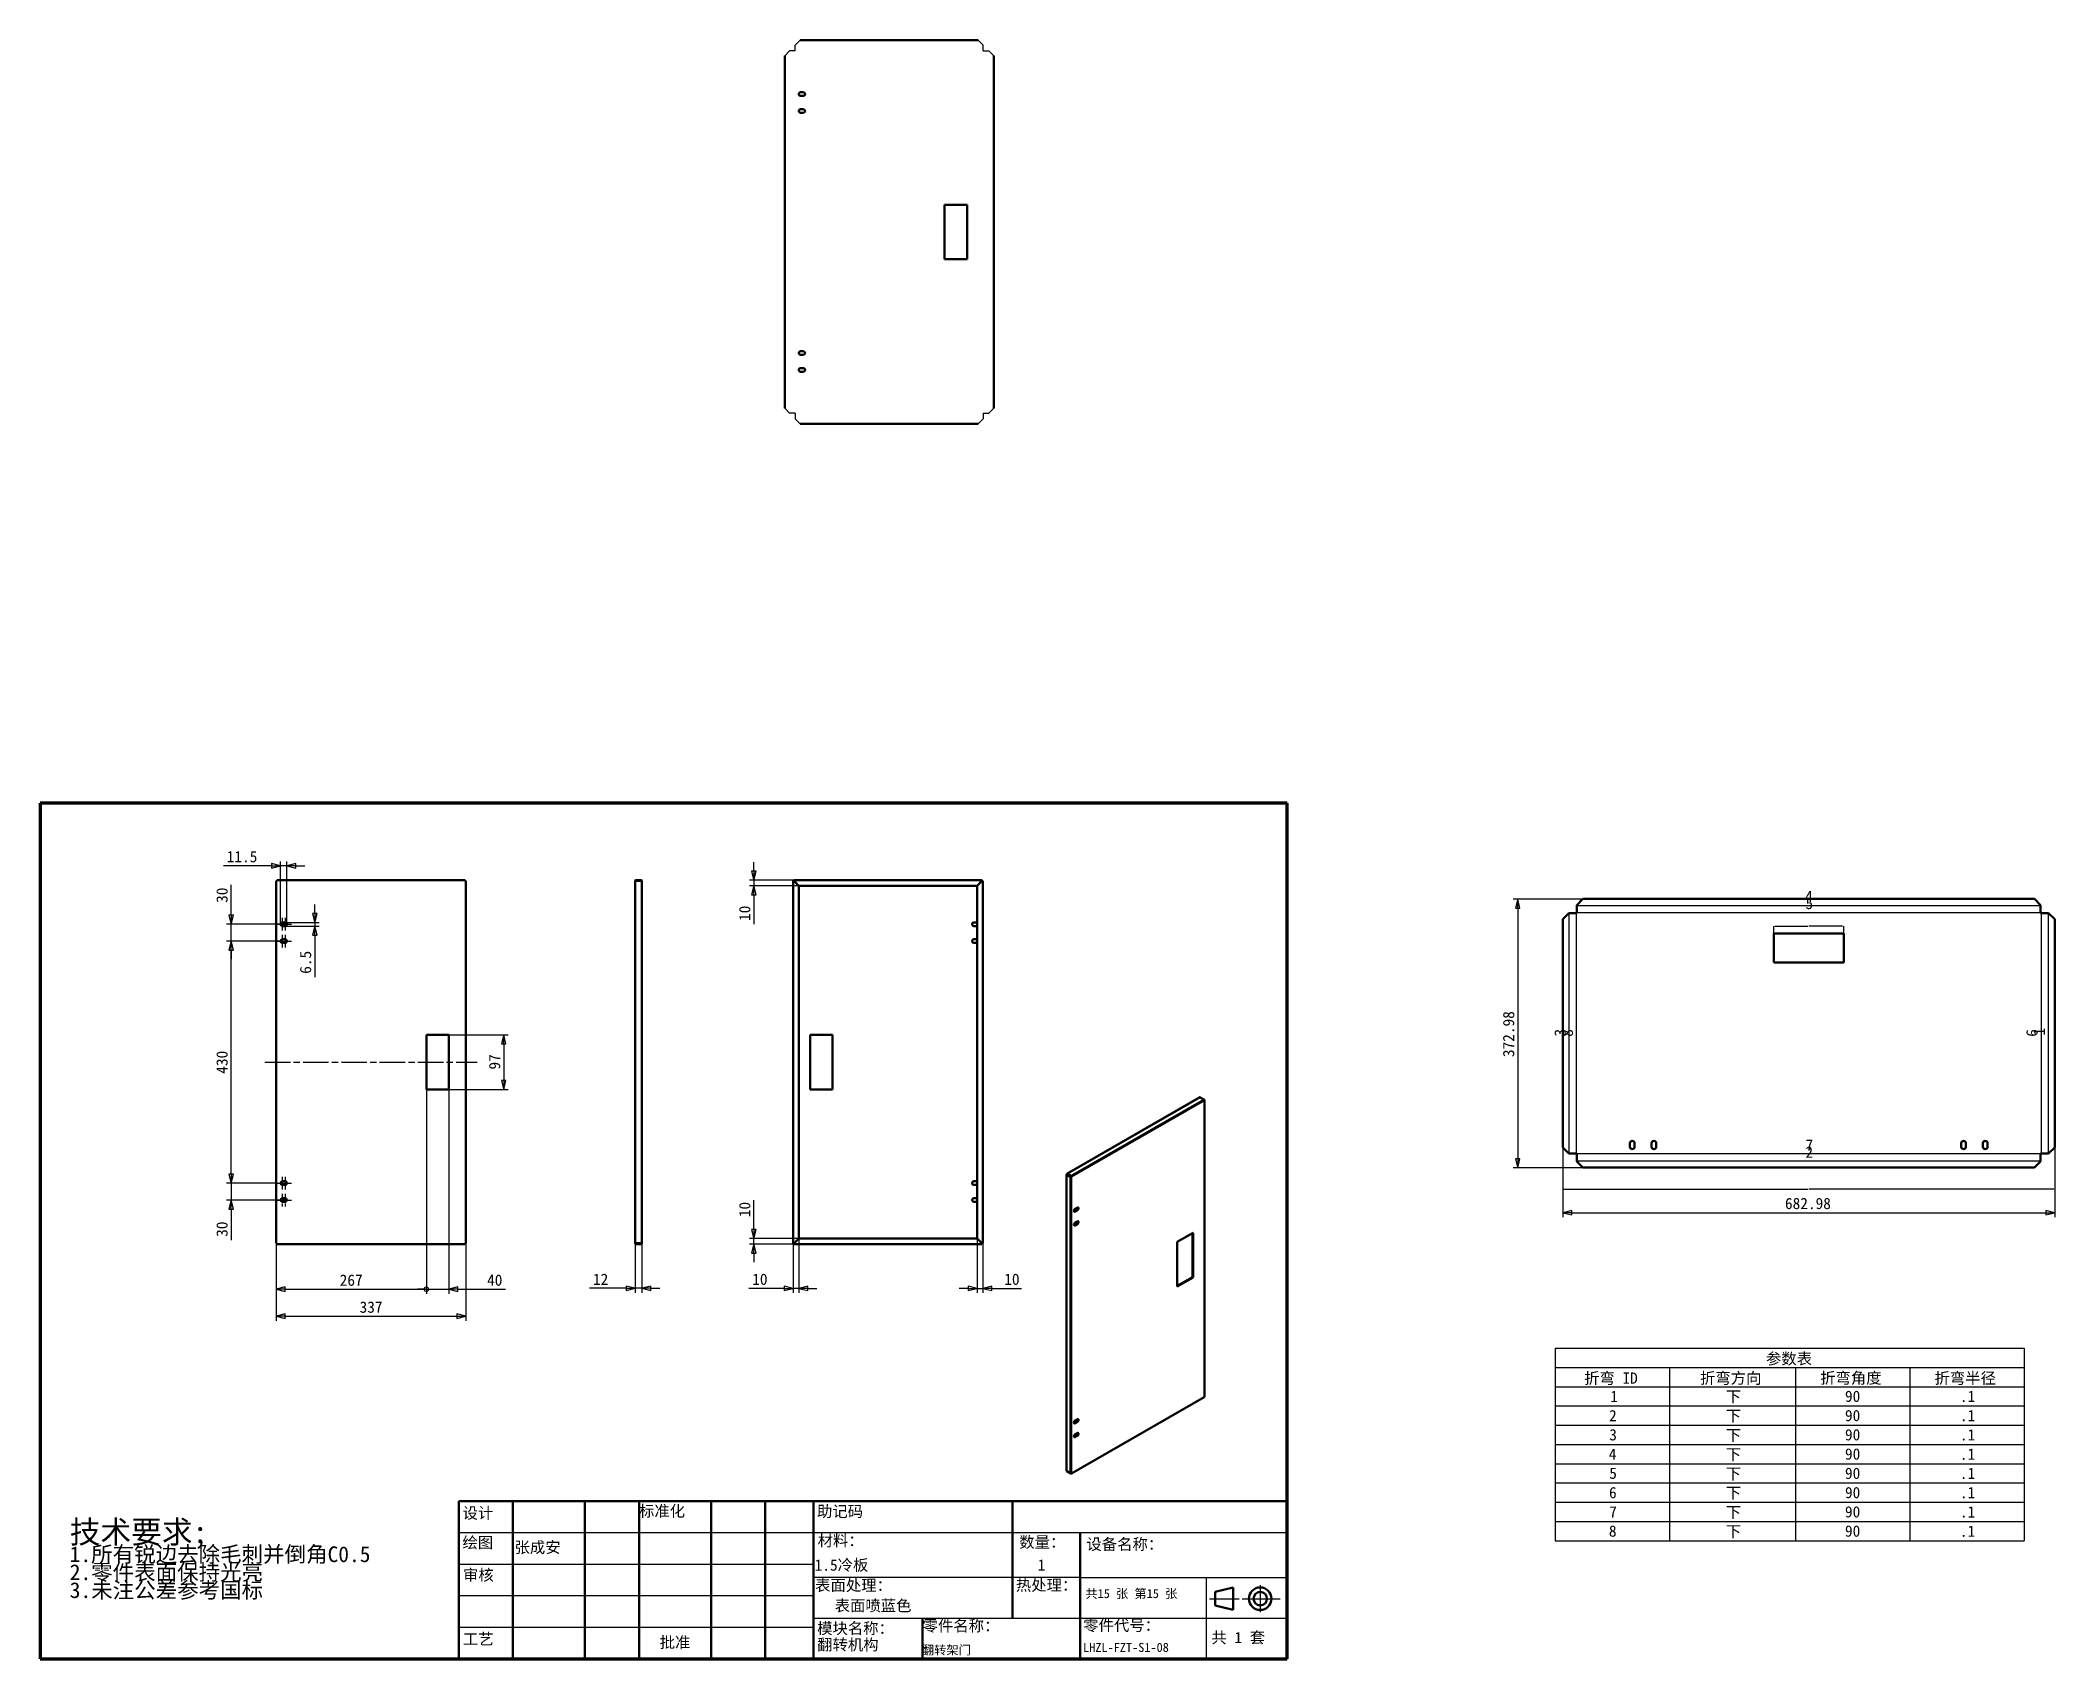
# Model space of a CAD drawing. Header units: millimetres. Extents: x 80 to 270404, y -82095 to 3586.
# Drawn here: x 80 to 3660, y 80 to 2956 of the extents above; entities that cross this region are included whole.
import ezdxf
from ezdxf.enums import TextEntityAlignment as Align

# ---------------------------------------------------------------- set-up
doc = ezdxf.new("R2010")
doc.units = ezdxf.units.MM
doc.header["$LTSCALE"] = 8
doc.linetypes.add('CHAIN', pattern=[0.3543, 0.2362, -0.0295, 0.0591, -0.0295])
for name, color, linetype, lineweight, true_color in [('中心标记 (ISO)', 1, 'Continuous', 25, 0xff0000), ('中心线 (ISO)', 1, 'Continuous', 25, 0xff0000), ('尺寸 (ISO)', 5, 'Continuous', 25, 0x0000ff)]:
    doc.layers.add(name, color=color, linetype=linetype, lineweight=lineweight, true_color=true_color)
for name, color, linetype, lineweight in [('可见 (ISO)', 7, 'Continuous', 50), ('可见窄的 (ISO)', 7, 'Continuous', 35), ('图框 (ISO)', 7, 'Continuous', 70), ('标注线', 3, 'Continuous', 18), ('标题 (ISO)', 7, 'Continuous', 50), ('符号 (ISO)', 7, 'Continuous', 25)]:
    doc.layers.add(name, color=color, linetype=linetype, lineweight=lineweight)
doc.styles.add('DIM', font='romans.shx', dxfattribs={"width": 0.8, "bigfont": 'bigfont.shx'})
doc.styles.get("Standard").update_dxf_attribs({"font": 'simfang.ttf'})
doc.styles.add('文本样式19', font='tahoma.ttf')
doc.styles.add('文本样式91', font='simfang.ttf')
doc.styles.add('注释文本 (ISO)', font='simfang.ttf')
doc.dimstyles.get("Standard").update_dxf_attribs({"dimtxt": 0.18, "dimasz": 0.18, "dimexe": 0.18, "dimexo": 0.0625, "dimgap": 0.09, "dimtad": 0, "dimtih": 1, "dimtoh": 1, "dimdec": 4, "dimzin": 0, "dimdsep": 46, "dimtxsty": 'Standard', "dimcen": 0.09, "dimadec": 0, "dimazin": 0, "dimtfac": 1, "dimtdec": 4, "dimtofl": 0, "dimtmove": 0, "dimatfit": 3, "dimfxl": 0, "dimtolj": 1, "dimtzin": 0, "dimarcsym": 0})
doc.dimstyles.new('默认 (GB)', dxfattribs={"dimscale": 8, "dimtxt": 2.5, "dimasz": 2, "dimexe": 1, "dimexo": 0, "dimgap": 0.75, "dimtad": 1, "dimtoh": 1, "dimrnd": 1e-08, "dimdsep": 46, "dimtxsty": '注释文本 (ISO)', "dimblk": 'Filled-2', "dimcen": 0.09, "dimdle": 10, "dimclrd": 256, "dimclre": 256, "dimclrt": 256, "dimaunit": 1, "dimadec": 3, "dimazin": 2, "dimtfac": 0.52, "dimtmove": 0, "dimatfit": 3, "dimldrblk": 'Filled-1', "dimfxl": 0, "dimtolj": 1, "dimlwd": -1, "dimlwe": -1, "dimarcsym": 0})

msp = doc.modelspace()

# ---------------------------------------------------------------- texts
at = {"layer": '符号 (ISO)', "insert": (1852.51222, 256.54602), "char_height": 20, "attachment_point": 1, "style": '注释文本 (ISO)'}
msp.add_mtext('{1}', dxfattribs=at)
at = {"layer": '符号 (ISO)', "insert": (1491.75625, 184.34415), "char_height": 20, "width": 149.7076035, "attachment_point": 1, "style": '注释文本 (ISO)'}
msp.add_mtext('{表面喷蓝色}', dxfattribs=at)

# ---------------------------------------------------------------- blocks, each defined once
blk = doc.blocks.new('图框 A3-A4')
at = {"layer": '图框 (ISO)'}
for p, q in [((287, 200), (10, 200)), ((10, 200), (10, 10)), ((287, 10), (287, 200)), ((10, 10), (287, 10))]:
    blk.add_line(p, q, dxfattribs=at)
blk = doc.blocks.new('标题栏 GB1')
at = {"layer": '标题 (ISO)'}
for p, q in [((194.57, 65.23), (194.57, 72.23)), ((194.57, 72.23), (378.57, 72.23)), ((206.57, 65.23), (206.57, 72.23)), ((222.57, 65.23), (222.57, 72.23)), ((234.57, 65.23), (234.57, 72.23)), ((250.57, 65.23), (250.57, 72.23)), ((262.57, 65.23), (262.57, 72.23)), ((273.31, 65.23), (273.31, 72.23)), ((317.57, 65.23), (317.57, 72.23)), ((378.57, 72.23), (378.57, 65.23)), ((194.57, 37.23), (194.57, 65.23)), ((206.57, 37.23), (206.57, 65.23)), ((222.57, 44.23), (222.57, 65.23)), ((234.57, 37.23), (234.57, 65.23)), ((250.57, 37.23), (250.57, 65.23)), ((262.57, 37.23), (262.57, 65.23)), ((273.31, 65.23), (273.31, 37.23)), ((317.57, 55.23), (317.57, 65.23)), ((378.57, 65.23), (378.57, 37.23)), ((317.57, 55.23), (317.57, 46.23)), ((366.57, 53.06), (362.57, 52.06)), ((362.57, 52.06), (362.57, 49.06)), ((366.57, 48.06), (366.57, 53.06)), ((297.57, 46.23), (297.57, 37.23)), ((362.57, 49.06), (366.57, 48.06)), ((222.57, 44.23), (222.57, 37.23)), ((378.57, 37.23), (194.57, 37.23))]:
    blk.add_line(p, q, dxfattribs=at)
at = {"layer": '标题 (ISO)', "lineweight": 25}
for p, q in [((194.57, 65.23), (273.31, 65.23)), ((273.31, 65.23), (378.57, 65.23)), ((194.57, 58.23), (273.31, 58.23)), ((332.57, 55.23), (273.31, 55.23)), ((332.57, 55.23), (378.57, 55.23)), ((360.57, 55.23), (360.57, 46.23)), ((194.57, 51.23), (273.31, 51.23)), ((361.32, 50.56), (367.88, 50.56)), ((368.55, 50.56), (370.07, 50.56)), ((370.07, 50.56), (376.97, 50.56)), ((372.58, 53.56), (372.58, 47.56)), ((273.31, 46.23), (378.57, 46.23)), ((360.57, 46.23), (360.57, 37.23)), ((194.57, 44.23), (273.31, 44.23))]:
    blk.add_line(p, q, dxfattribs=at)
at = {"layer": '标题 (ISO)', "lineweight": 50}
blk.add_line((332.57, 65.23), (332.57, 37.23), dxfattribs=at)
at = {"layer": '标题 (ISO)'}
for radius in [2.5, 1.5]:
    blk.add_circle((372.57, 50.56), radius, dxfattribs=at)
at = {"layer": '标题 (ISO)', "char_height": 2.5, "style": '注释文本 (ISO)'}
for s, insert, attachment_point in [('\\f仿宋|b0|i0;标准化', (234.57, 71.28), 1), ('\\f仿宋|b0|i0;设计', (195.38, 70.83), 1), ('助记码', (274.11, 71.21), 1), ('\\f仿宋|b0|i0;绘图', (195.35, 64.28), 1), ('张成安', (206.92, 63.22), 1), ('\\f仿宋|b0|i0;材料：', (274.24, 64.72), 1), ('\\f仿宋|b0|i0;数量：', (319.04, 64.37), 1), ('\\f仿宋|b0|i0;审核', (195.48, 57.07), 1), ('\\f仿宋|b0|i0;热处理：', (318.29, 54.82), 1), ('\\f仿宋|b0|i0;零件名称：', (297.57, 45.8), 1), ('\\f仿宋|b0|i0;零件代号：', (333.25, 45.9), 1), ('\\f仿宋|b0|i0;批准', (242.57, 40.73), 5)]:
    blk.add_mtext(s, dxfattribs=dict(at, insert=insert, attachment_point=attachment_point))
at = {"layer": '标题 (ISO)', "char_height": 2.5, "attachment_point": 1, "style": '注释文本 (ISO)'}
for s, insert, line_spacing_factor in [('设备名称：\\P', (333.96, 63.91), 0.856364), ('模块名称：\\P\\fArial|b0|i0;\\H2.5000;翻转机构', (274.14, 45.23), 0.872369)]:
    blk.add_mtext(s, dxfattribs=dict(at, insert=insert, line_spacing_factor=line_spacing_factor))
at = {"layer": '标题 (ISO)', "attachment_point": 1, "style": '注释文本 (ISO)'}
for s, insert, char_height, width in [('\\f仿宋|b0|i0;表面处理：', (273.7, 54.78), 2.5, 18.7135), ('\\f仿宋|b0|i0;\\H2.0000;共15 张 第15 张', (333.72, 52.69), 2, 27.2374), ('\\f仿宋|b0|i0;工艺', (195.45, 42.85), 2.5, 7.4854), ('  共 1 套', (358.32, 43.18), 2.5, 17.7919)]:
    blk.add_mtext(s, dxfattribs=dict(at, insert=insert, char_height=char_height, width=width))
at = {"layer": '标题 (ISO)'}
for tag, p, height, style in [('材料_001', (273.59, 56.78), 2.5, '注释文本 (ISO)'), ('零件代号_001', (297.39, 38.16), 2, '文本样式91'), ('描述_001', (333.22, 38.74), 2, '文本样式91')]:
    blk.add_attdef(tag, p, '', height=height, dxfattribs=dict(at, style=style))
at = {"layer": '标题 (ISO)', "style": '文本样式91'}
blk.add_attdef('热处理', text='', height=2, dxfattribs=at).set_placement((318.2, 50.63), align=Align.TOP_LEFT)
at = {"layer": '标题 (ISO)', "style": '文本样式19'}
for tag, p in [('工程核准人', (256.57, 40.73)), ('工程批准日期', (267.94, 40.73))]:
    blk.add_attdef(tag, text='', height=1, dxfattribs=at).set_placement(p, align=Align.MIDDLE_CENTER)
blk = doc.blocks.new('Filled-2')
at = {"color": 0}
for p, q in [((0, 0), (-1, 0.25)), ((-1, 0.25), (-1, -0.25)), ((-1, 0), (0, 0)), ((-1, -0.25), (0, 0))]:
    blk.add_line(p, q, dxfattribs=at)
at = {"color": 0, "flags": 128}
blk.add_lwpolyline([(-1, -0.25), (0, 0), (-1, 0.25), (-1, -0.25)], dxfattribs=at)
at = {"color": 0}
blk.add_solid([(-1, -0.25), (0, 0), (-1, 0.25), (-1, -0.25)], dxfattribs=at)
blk = doc.blocks.new('*D8')
at = {"layer": 'Defpoints', "color": 0, "transparency": 16777216}
for p in [(419.1, 1355), (498.8, 1355), (498.8, 925)]:
    blk.add_point(p, dxfattribs=at)
at = {"layer": '尺寸 (ISO)', "transparency": 16777216}
for p, q in [((498.8, 1355), (411.1, 1355)), ((419.1, 941), (419.1, 1339)), ((498.8, 925), (411.1, 925))]:
    blk.add_line(p, q, dxfattribs=at)
at = {"layer": '尺寸 (ISO)', "transparency": 16777216, "xscale": 16, "yscale": 16, "zscale": 16}
for p, rotation in [((419.1, 1355), 90), ((419.1, 925), 270)]:
    blk.add_blockref('Filled-2', p, dxfattribs=dict(at, rotation=rotation))
at = {"layer": '尺寸 (ISO)', "transparency": 16777216, "insert": (392.9, 1119.4), "char_height": 20, "attachment_point": 1, "rotation": 90, "style": '注释文本 (ISO)'}
blk.add_mtext('\\A1;430', dxfattribs=at)
blk = doc.blocks.new('Filled-1')
at = {"color": 0}
for p, q in [((0, 0), (-1, 0.125)), ((-1, 0.125), (-1, -0.125)), ((-1, 0), (0, 0)), ((-1, -0.125), (0, 0))]:
    blk.add_line(p, q, dxfattribs=at)
at = {"color": 0, "flags": 128}
blk.add_lwpolyline([(-1, -0.125), (0, 0), (-1, 0.125), (-1, -0.125)], dxfattribs=at)
at = {"color": 0}
blk.add_solid([(-1, -0.125), (0, 0), (-1, 0.125), (-1, -0.125)], dxfattribs=at)
blk = doc.blocks.new('*D9')
at = {"layer": 'Defpoints', "color": 0, "transparency": 16777216}
for p in [(515.1, 1385), (419.1, 1355), (510.1, 1355)]:
    blk.add_point(p, dxfattribs=at)
at = {"layer": '尺寸 (ISO)', "transparency": 16777216}
for p, q in [((419.1, 1401), (419.1, 1455.1)), ((515.1, 1385), (411.1, 1385)), ((419.1, 1355), (419.1, 1385)), ((510.1, 1355), (411.1, 1355)), ((419.1, 1339), (419.1, 1323))]:
    blk.add_line(p, q, dxfattribs=at)
at = {"layer": '尺寸 (ISO)', "transparency": 16777216, "xscale": 16, "yscale": 16, "zscale": 16}
for p, rotation in [((419.1, 1385), 270), ((419.1, 1355), 90)]:
    blk.add_blockref('Filled-2', p, dxfattribs=dict(at, rotation=rotation))
at = {"layer": '尺寸 (ISO)', "transparency": 16777216, "insert": (392.9, 1423), "char_height": 20, "attachment_point": 1, "rotation": 90, "style": '注释文本 (ISO)'}
blk.add_mtext('\\A1;30', dxfattribs=at)
blk = doc.blocks.new('*D10')
at = {"layer": 'Defpoints', "color": 0, "transparency": 16777216}
for p in [(419.1, 895), (498.8, 925), (518.3, 895)]:
    blk.add_point(p, dxfattribs=at)
at = {"layer": '尺寸 (ISO)', "transparency": 16777216}
for p, q in [((419.1, 941), (419.1, 957)), ((498.8, 925), (411.1, 925)), ((518.3, 895), (411.1, 895)), ((419.1, 925), (419.1, 895)), ((419.1, 879), (419.1, 823.6))]:
    blk.add_line(p, q, dxfattribs=at)
at = {"layer": '尺寸 (ISO)', "transparency": 16777216, "xscale": 16, "yscale": 16, "zscale": 16}
for p, rotation in [((419.1, 925), 270), ((419.1, 895), 90)]:
    blk.add_blockref('Filled-2', p, dxfattribs=dict(at, rotation=rotation))
at = {"layer": '尺寸 (ISO)', "transparency": 16777216, "insert": (392.9, 829.6), "char_height": 20, "attachment_point": 1, "rotation": 90, "style": '注释文本 (ISO)'}
blk.add_mtext('\\A1;30', dxfattribs=at)
blk = doc.blocks.new('*D11')
at = {"layer": 'Defpoints', "color": 0, "transparency": 16777216}
for p in [(499.1, 818.1), (836.1, 818.1), (836.1, 688.5)]:
    blk.add_point(p, dxfattribs=at)
at = {"layer": '尺寸 (ISO)', "transparency": 16777216}
for p, q in [((499.1, 818.1), (499.1, 680.5)), ((836.1, 818.1), (836.1, 680.5)), ((515.1, 688.5), (820.1, 688.5))]:
    blk.add_line(p, q, dxfattribs=at)
at = {"layer": '尺寸 (ISO)', "transparency": 16777216, "xscale": 16, "yscale": 16, "zscale": 16, "rotation": 180}
blk.add_blockref('Filled-2', (499.1, 688.5), dxfattribs=at)
at = {"layer": '尺寸 (ISO)', "transparency": 16777216, "xscale": 16, "yscale": 16, "zscale": 16}
blk.add_blockref('Filled-2', (836.1, 688.5), dxfattribs=at)
at = {"layer": '尺寸 (ISO)', "transparency": 16777216, "insert": (647.4, 714.7), "char_height": 20, "attachment_point": 1, "style": '注释文本 (ISO)'}
blk.add_mtext('\\A1;337', dxfattribs=at)
blk = doc.blocks.new('_DotSmall')
at = {"color": 0, "linetype": 'ByBlock', "const_width": 0.5}
blk.add_lwpolyline([(-0.0625, 0, 1), (0.0625, 0, 1)], format="xyb", close=True, dxfattribs=at)
blk = doc.blocks.new('*D12')
at = {"layer": 'Defpoints', "color": 0, "transparency": 16777216}
for p in [(766.1, 1091.5), (499.1, 818.1), (766.1, 736.5)]:
    blk.add_point(p, dxfattribs=at)
at = {"layer": '尺寸 (ISO)', "transparency": 16777216}
for p, q in [((766.1, 1091.5), (766.1, 728.5)), ((499.1, 818.1), (499.1, 728.5)), ((515.1, 736.5), (766.1, 736.5))]:
    blk.add_line(p, q, dxfattribs=at)
at = {"layer": '尺寸 (ISO)', "transparency": 16777216, "xscale": 16, "yscale": 16, "zscale": 16, "rotation": 180}
blk.add_blockref('Filled-2', (499.1, 736.5), dxfattribs=at)
at = {"layer": '尺寸 (ISO)', "transparency": 16777216, "xscale": 16, "yscale": 16, "zscale": 16}
blk.add_blockref('_DotSmall', (766.1, 736.5), dxfattribs=at)
at = {"layer": '尺寸 (ISO)', "transparency": 16777216, "insert": (612.1, 762.7), "char_height": 20, "attachment_point": 1, "style": '注释文本 (ISO)'}
blk.add_mtext('\\A1;267', dxfattribs=at)
blk = doc.blocks.new('*D14')
at = {"layer": 'Defpoints', "color": 0, "transparency": 16777216}
for p in [(766.1, 1091.5), (806.1, 1091.5), (806.1, 736.5)]:
    blk.add_point(p, dxfattribs=at)
at = {"layer": '尺寸 (ISO)', "transparency": 16777216}
for p, q in [((766.1, 1091.5), (766.1, 728.5)), ((806.1, 1091.5), (806.1, 728.5)), ((766.1, 736.5), (750.1, 736.5)), ((766.1, 736.5), (806.1, 736.5)), ((822.1, 736.5), (906.8, 736.5))]:
    blk.add_line(p, q, dxfattribs=at)
at = {"layer": '尺寸 (ISO)', "transparency": 16777216, "xscale": 16, "yscale": 16, "zscale": 16}
blk.add_blockref('_DotSmall', (766.1, 736.5), dxfattribs=at)
at = {"layer": '尺寸 (ISO)', "transparency": 16777216, "xscale": 16, "yscale": 16, "zscale": 16, "rotation": 180}
blk.add_blockref('Filled-2', (806.1, 736.5), dxfattribs=at)
at = {"layer": '尺寸 (ISO)', "transparency": 16777216, "insert": (874, 762.7), "char_height": 20, "attachment_point": 1, "style": '注释文本 (ISO)'}
blk.add_mtext('\\A1;40', dxfattribs=at)
blk = doc.blocks.new('*D15')
at = {"layer": 'Defpoints', "color": 0, "transparency": 16777216}
for p in [(806.1, 1188.5), (806.1, 1091.5), (903.6, 1091.5)]:
    blk.add_point(p, dxfattribs=at)
at = {"layer": '尺寸 (ISO)', "transparency": 16777216}
for p, q in [((806.1, 1188.5), (911.6, 1188.5)), ((903.6, 1172.5), (903.6, 1107.5)), ((806.1, 1091.5), (911.6, 1091.5))]:
    blk.add_line(p, q, dxfattribs=at)
at = {"layer": '尺寸 (ISO)', "transparency": 16777216, "xscale": 16, "yscale": 16, "zscale": 16}
for p, rotation in [((903.6, 1188.5), 90), ((903.6, 1091.5), 270)]:
    blk.add_blockref('Filled-2', p, dxfattribs=dict(at, rotation=rotation))
at = {"layer": '尺寸 (ISO)', "transparency": 16777216, "insert": (877.4, 1126.9), "char_height": 20, "attachment_point": 1, "rotation": 90, "style": '注释文本 (ISO)'}
blk.add_mtext('\\A1;97', dxfattribs=at)
blk = doc.blocks.new('*D16')
at = {"layer": 'Defpoints', "color": 0, "transparency": 16777216}
for p in [(515.1, 1388.3), (515.1, 1381.8), (567.8, 1381.8)]:
    blk.add_point(p, dxfattribs=at)
at = {"layer": '尺寸 (ISO)', "transparency": 16777216}
for p, q in [((567.8, 1404.3), (567.8, 1420.3)), ((515.1, 1388.3), (575.8, 1388.3)), ((515.1, 1381.8), (575.8, 1381.8)), ((567.8, 1388.3), (567.8, 1381.8)), ((567.8, 1365.8), (567.8, 1291))]:
    blk.add_line(p, q, dxfattribs=at)
at = {"layer": '尺寸 (ISO)', "transparency": 16777216, "xscale": 16, "yscale": 16, "zscale": 16}
for p, rotation in [((567.8, 1388.3), 270), ((567.8, 1381.8), 90)]:
    blk.add_blockref('Filled-2', p, dxfattribs=dict(at, rotation=rotation))
at = {"layer": '尺寸 (ISO)', "transparency": 16777216, "insert": (541.4, 1297), "char_height": 20, "attachment_point": 1, "rotation": 90, "style": '注释文本 (ISO)'}
blk.add_mtext('\\A1;6.5', dxfattribs=at)
blk = doc.blocks.new('*D17')
at = {"layer": 'Defpoints', "color": 0, "transparency": 16777216}
for p in [(518.3, 1488.7), (506.8, 1385), (518.3, 1385)]:
    blk.add_point(p, dxfattribs=at)
at = {"layer": '尺寸 (ISO)', "transparency": 16777216}
for p, q in [((490.8, 1488.7), (405.3, 1488.7)), ((506.8, 1385), (506.8, 1496.7)), ((518.3, 1488.7), (506.8, 1488.7)), ((518.3, 1385), (518.3, 1496.7)), ((534.3, 1488.7), (550.3, 1488.7))]:
    blk.add_line(p, q, dxfattribs=at)
at = {"layer": '尺寸 (ISO)', "transparency": 16777216, "xscale": 16, "yscale": 16, "zscale": 16}
blk.add_blockref('Filled-2', (506.8, 1488.7), dxfattribs=at)
at = {"layer": '尺寸 (ISO)', "transparency": 16777216, "xscale": 16, "yscale": 16, "zscale": 16, "rotation": 180}
blk.add_blockref('Filled-2', (518.3, 1488.7), dxfattribs=at)
at = {"layer": '尺寸 (ISO)', "transparency": 16777216, "insert": (411.3, 1515.1), "char_height": 20, "attachment_point": 1, "style": '注释文本 (ISO)'}
blk.add_mtext('\\A1;11.5', dxfattribs=at)
blk = doc.blocks.new('*D18')
at = {"layer": 'Defpoints', "color": 0, "transparency": 16777216}
for p in [(1137.2, 818.2), (1149.2, 818.1), (1137.2, 738.2)]:
    blk.add_point(p, dxfattribs=at)
at = {"layer": '尺寸 (ISO)', "transparency": 16777216}
for p, q in [((1137.2, 818.2), (1137.2, 730.2)), ((1149.2, 818.1), (1149.2, 730.2)), ((1121.2, 738.2), (1056.1, 738.2)), ((1149.2, 738.2), (1137.2, 738.2)), ((1165.2, 738.2), (1181.2, 738.2))]:
    blk.add_line(p, q, dxfattribs=at)
at = {"layer": '尺寸 (ISO)', "transparency": 16777216, "xscale": 16, "yscale": 16, "zscale": 16}
blk.add_blockref('Filled-2', (1137.2, 738.2), dxfattribs=at)
at = {"layer": '尺寸 (ISO)', "transparency": 16777216, "xscale": 16, "yscale": 16, "zscale": 16, "rotation": 180}
blk.add_blockref('Filled-2', (1149.2, 738.2), dxfattribs=at)
at = {"layer": '尺寸 (ISO)', "transparency": 16777216, "insert": (1062.1, 764.2), "char_height": 20, "attachment_point": 1, "style": '注释文本 (ISO)'}
blk.add_mtext('\\A1;12', dxfattribs=at)
blk = doc.blocks.new('*D19')
at = {"layer": 'Defpoints', "color": 0, "transparency": 16777216}
for p in [(1428.1, 826.6), (1418.1, 818.1), (1418.1, 738.1)]:
    blk.add_point(p, dxfattribs=at)
at = {"layer": '尺寸 (ISO)', "transparency": 16777216}
for p, q in [((1428.1, 826.6), (1428.1, 730.1)), ((1418.1, 818.1), (1418.1, 730.1)), ((1402.1, 738.1), (1339.2, 738.1)), ((1428.1, 738.1), (1418.1, 738.1)), ((1444.1, 738.1), (1460.1, 738.1))]:
    blk.add_line(p, q, dxfattribs=at)
at = {"layer": '尺寸 (ISO)', "transparency": 16777216, "xscale": 16, "yscale": 16, "zscale": 16}
blk.add_blockref('Filled-2', (1418.1, 738.1), dxfattribs=at)
at = {"layer": '尺寸 (ISO)', "transparency": 16777216, "xscale": 16, "yscale": 16, "zscale": 16, "rotation": 180}
blk.add_blockref('Filled-2', (1428.1, 738.1), dxfattribs=at)
at = {"layer": '尺寸 (ISO)', "transparency": 16777216, "insert": (1345.2, 764.3), "char_height": 20, "attachment_point": 1, "style": '注释文本 (ISO)'}
blk.add_mtext('\\A1;10', dxfattribs=at)
blk = doc.blocks.new('*D20')
at = {"layer": 'Defpoints', "color": 0, "transparency": 16777216}
for p in [(1745.1, 826.6), (1755.1, 818.1), (1755.1, 738.1)]:
    blk.add_point(p, dxfattribs=at)
at = {"layer": '尺寸 (ISO)', "transparency": 16777216}
for p, q in [((1745.1, 826.6), (1745.1, 730.1)), ((1755.1, 818.1), (1755.1, 730.1)), ((1729.1, 738.1), (1713.1, 738.1)), ((1745.1, 738.1), (1755.1, 738.1)), ((1771.1, 738.1), (1823.5, 738.1))]:
    blk.add_line(p, q, dxfattribs=at)
at = {"layer": '尺寸 (ISO)', "transparency": 16777216, "xscale": 16, "yscale": 16, "zscale": 16}
blk.add_blockref('Filled-2', (1745.1, 738.1), dxfattribs=at)
at = {"layer": '尺寸 (ISO)', "transparency": 16777216, "xscale": 16, "yscale": 16, "zscale": 16, "rotation": 180}
blk.add_blockref('Filled-2', (1755.1, 738.1), dxfattribs=at)
at = {"layer": '尺寸 (ISO)', "transparency": 16777216, "insert": (1793.1, 764.3), "char_height": 20, "attachment_point": 1, "style": '注释文本 (ISO)'}
blk.add_mtext('\\A1;10', dxfattribs=at)
blk = doc.blocks.new('*D21')
at = {"layer": 'Defpoints', "color": 0, "transparency": 16777216}
for p in [(1348.1, 826.5), (1428.1, 826.5), (1419.6, 816.5)]:
    blk.add_point(p, dxfattribs=at)
at = {"layer": '尺寸 (ISO)', "transparency": 16777216}
for p, q in [((1348.1, 842.5), (1348.1, 895)), ((1428.1, 826.5), (1340.1, 826.5)), ((1348.1, 816.5), (1348.1, 826.5)), ((1419.6, 816.5), (1340.1, 816.5)), ((1348.1, 800.5), (1348.1, 784.5))]:
    blk.add_line(p, q, dxfattribs=at)
at = {"layer": '尺寸 (ISO)', "transparency": 16777216, "xscale": 16, "yscale": 16, "zscale": 16}
for p, rotation in [((1348.1, 826.5), 270), ((1348.1, 816.5), 90)]:
    blk.add_blockref('Filled-2', p, dxfattribs=dict(at, rotation=rotation))
at = {"layer": '尺寸 (ISO)', "transparency": 16777216, "insert": (1321.8, 864.5), "char_height": 20, "attachment_point": 1, "rotation": 90, "style": '注释文本 (ISO)'}
blk.add_mtext('\\A1;10', dxfattribs=at)
blk = doc.blocks.new('*D22')
at = {"layer": 'Defpoints', "color": 0, "transparency": 16777216}
for p in [(1348.1, 1453.5), (1419.6, 1463.5), (1428.1, 1453.5)]:
    blk.add_point(p, dxfattribs=at)
at = {"layer": '尺寸 (ISO)', "transparency": 16777216}
for p, q in [((1348.1, 1479.5), (1348.1, 1495.5)), ((1419.6, 1463.5), (1340.1, 1463.5)), ((1428.1, 1453.5), (1340.1, 1453.5)), ((1348.1, 1463.5), (1348.1, 1453.5)), ((1348.1, 1437.5), (1348.1, 1384.9))]:
    blk.add_line(p, q, dxfattribs=at)
at = {"layer": '尺寸 (ISO)', "transparency": 16777216, "xscale": 16, "yscale": 16, "zscale": 16}
for p, rotation in [((1348.1, 1463.5), 270), ((1348.1, 1453.5), 90)]:
    blk.add_blockref('Filled-2', p, dxfattribs=dict(at, rotation=rotation))
at = {"layer": '尺寸 (ISO)', "transparency": 16777216, "insert": (1321.8, 1390.9), "char_height": 20, "attachment_point": 1, "rotation": 90, "style": '注释文本 (ISO)'}
blk.add_mtext('\\A1;10', dxfattribs=at)
blk = doc.blocks.new('加工')
at = {"layer": '符号 (ISO)', "insert": (-36.68, 11.05), "char_height": 2.5, "width": 80.4946, "attachment_point": 1, "line_spacing_factor": 0.683636, "style": '注释文本 (ISO)'}
blk.add_mtext('{\\H2x;技术要求;\\P\\H0.7x;1.所有锐边去除毛刺并倒角C0.5\\H2.12498x; \\H0.47059x;\\P2.零件表面保持光亮\\H1.84035x; \\H0.54337x;\\P3.未注公差参考国标\\H1.80945x; }', dxfattribs=at)
blk = doc.blocks.new('*D23')
at = {"layer": 'Defpoints', "color": 0, "transparency": 16777216}
for p in [(2785.6, 988.4), (3659.8, 988.4), (3659.8, 872.5)]:
    blk.add_point(p, dxfattribs=at)
at = {"layer": '尺寸 (ISO)', "transparency": 16777216}
for p, q in [((2785.6, 988.4), (2785.6, 864.5)), ((3659.8, 988.4), (3659.8, 864.5)), ((2801.6, 872.5), (3643.8, 872.5))]:
    blk.add_line(p, q, dxfattribs=at)
at = {"layer": '尺寸 (ISO)', "transparency": 16777216, "xscale": 16, "yscale": 16, "zscale": 16, "rotation": 180}
blk.add_blockref('Filled-2', (2785.6, 872.5), dxfattribs=at)
at = {"layer": '尺寸 (ISO)', "transparency": 16777216, "xscale": 16, "yscale": 16, "zscale": 16}
blk.add_blockref('Filled-2', (3659.8, 872.5), dxfattribs=at)
at = {"layer": '尺寸 (ISO)', "transparency": 16777216, "insert": (3180.5, 898.9), "char_height": 20, "attachment_point": 1, "style": '注释文本 (ISO)'}
blk.add_mtext('\\A1;682.98', dxfattribs=at)
blk = doc.blocks.new('*D24')
at = {"layer": 'Defpoints', "color": 0, "transparency": 16777216}
for p in [(2821.5, 1429.9), (2705.6, 952.5), (2821.5, 952.5)]:
    blk.add_point(p, dxfattribs=at)
at = {"layer": '尺寸 (ISO)', "transparency": 16777216}
for p, q in [((2821.5, 1429.9), (2697.6, 1429.9)), ((2705.6, 1413.9), (2705.6, 968.5)), ((2821.5, 952.5), (2697.6, 952.5))]:
    blk.add_line(p, q, dxfattribs=at)
at = {"layer": '尺寸 (ISO)', "transparency": 16777216, "xscale": 16, "yscale": 16, "zscale": 16}
for p, rotation in [((2705.6, 1429.9), 90), ((2705.6, 952.5), 270)]:
    blk.add_blockref('Filled-2', p, dxfattribs=dict(at, rotation=rotation))
at = {"layer": '尺寸 (ISO)', "transparency": 16777216, "insert": (2679.3, 1149), "char_height": 20, "attachment_point": 1, "rotation": 90, "style": '注释文本 (ISO)'}
blk.add_mtext('\\A1;372.98', dxfattribs=at)
blk = doc.blocks.new('表格6')
at = {"layer": '符号 (ISO)'}
for p, q in [((346.53, 78.98), (450.71, 78.98)), ((346.53, 78.98), (346.53, 74.7)), ((450.71, 78.98), (450.71, 74.7)), ((346.53, 74.7), (450.71, 74.7)), ((346.53, 74.7), (346.53, 70.42)), ((371.93, 74.7), (371.93, 70.42)), ((399.91, 74.7), (399.91, 70.42)), ((425.31, 74.7), (425.31, 70.42)), ((450.71, 74.7), (450.71, 70.42)), ((346.53, 70.42), (450.71, 70.42)), ((346.53, 70.42), (346.53, 36.2)), ((371.93, 70.42), (371.93, 36.2)), ((399.91, 70.42), (399.91, 36.2)), ((425.31, 70.42), (425.31, 36.2)), ((450.71, 70.42), (450.71, 36.2)), ((346.53, 66.14), (450.71, 66.14)), ((346.53, 61.86), (450.71, 61.86)), ((346.53, 57.59), (450.71, 57.59)), ((346.53, 53.31), (450.71, 53.31)), ((346.53, 49.03), (450.71, 49.03)), ((346.53, 44.75), (450.71, 44.75)), ((346.53, 40.47), (450.71, 40.47)), ((346.53, 36.2), (450.71, 36.2))]:
    blk.add_line(p, q, dxfattribs=at)
at = {"layer": '符号 (ISO)', "char_height": 2.5, "attachment_point": 7, "style": '注释文本 (ISO)'}
for s, insert in [('参数表', (393.34, 75.1)), ('折弯 ID', (352.94, 70.8)), ('折弯方向', (378.69, 70.8)), ('折弯角度', (405.38, 70.8)), ('折弯半径', (430.78, 70.8)), ('1', (358.74, 67.01)), ('下', (384.4, 66.69)), ('90', (410.89, 67)), ('.1', (436.41, 66.99)), ('2', (358.49, 62.74)), ('下', (384.4, 62.41)), ('90', (410.89, 62.72)), ('.1', (436.41, 62.71)), ('3', (358.52, 58.45)), ('下', (384.4, 58.13)), ('90', (410.89, 58.45)), ('.1', (436.41, 58.43)), ('4', (358.42, 54.18)), ('下', (384.4, 53.85)), ('90', (410.89, 54.17)), ('.1', (436.41, 54.15)), ('5', (358.52, 49.91)), ('下', (384.4, 49.58)), ('90', (410.89, 49.89)), ('.1', (436.41, 49.88)), ('6', (358.47, 45.61)), ('下', (384.4, 45.3)), ('90', (410.89, 45.61)), ('.1', (436.41, 45.6)), ('7', (358.53, 41.35)), ('下', (384.4, 41.02)), ('90', (410.89, 41.33)), ('.1', (436.41, 41.32)), ('8', (358.45, 37.06)), ('下', (384.4, 36.74)), ('90', (410.89, 37.06)), ('.1', (436.41, 37.04))]:
    blk.add_mtext(s, dxfattribs=dict(at, insert=insert))
blk = doc.blocks.new('2dTransSymbol23')
at = {"layer": '符号 (ISO)', "insert": (455.29, 148.42), "char_height": 2.5, "attachment_point": 7, "rotation": 90, "style": '注释文本 (ISO)'}
blk.add_mtext('1', dxfattribs=at)
blk = doc.blocks.new('2dTransSymbol24')
at = {"layer": '符号 (ISO)', "insert": (402.1, 121.25), "char_height": 2.5, "attachment_point": 7, "style": '注释文本 (ISO)'}
blk.add_mtext('2', dxfattribs=at)
blk = doc.blocks.new('2dTransSymbol25')
at = {"layer": '符号 (ISO)', "insert": (348.89, 148.19), "char_height": 2.5, "attachment_point": 7, "rotation": 90, "style": '注释文本 (ISO)'}
blk.add_mtext('3', dxfattribs=at)
blk = doc.blocks.new('2dTransSymbol26')
at = {"layer": '符号 (ISO)', "insert": (402.03, 178.05), "char_height": 2.5, "attachment_point": 7, "style": '注释文本 (ISO)'}
blk.add_mtext('4', dxfattribs=at)
blk = doc.blocks.new('2dTransSymbol27')
at = {"layer": '符号 (ISO)', "insert": (402.13, 176.45), "char_height": 2.5, "attachment_point": 7, "style": '注释文本 (ISO)'}
blk.add_mtext('5', dxfattribs=at)
blk = doc.blocks.new('2dTransSymbol28')
at = {"layer": '符号 (ISO)', "insert": (453.69, 148.14), "char_height": 2.5, "attachment_point": 7, "rotation": 90, "style": '注释文本 (ISO)'}
blk.add_mtext('6', dxfattribs=at)
blk = doc.blocks.new('2dTransSymbol29')
at = {"layer": '符号 (ISO)', "insert": (402.15, 122.85), "char_height": 2.5, "attachment_point": 7, "style": '注释文本 (ISO)'}
blk.add_mtext('7', dxfattribs=at)
blk = doc.blocks.new('2dTransSymbol30')
at = {"layer": '符号 (ISO)', "insert": (350.49, 148.13), "char_height": 2.5, "attachment_point": 7, "rotation": 90, "style": '注释文本 (ISO)'}
blk.add_mtext('8', dxfattribs=at)
blk = doc.blocks.new('*D41')
at = {"color": 0, "lineweight": -2, "transparency": 16777216}
for p, q in [((2785.6, 988.4), (2785.6, 914.2)), ((3659.8, 988.4), (3659.8, 914.2)), ((2787.4, 914.4), (3221.9, 914.4)), ((3658, 914.4), (3223.5, 914.4))]:
    blk.add_line(p, q, dxfattribs=at)
at = {"color": 0, "transparency": 16777216}
for points in [[(2787.4, 914.7), (2787.4, 914.1), (2785.6, 914.4)], [(3658, 914.7), (3658, 914.1), (3659.8, 914.4)]]:
    blk.add_solid(points, dxfattribs=at)
at = {"layer": 'Defpoints', "color": 0, "transparency": 16777216}
for p in [(2785.6, 988.4), (3659.8, 988.4), (3659.8, 914.4)]:
    blk.add_point(p, dxfattribs=at)
at = {"color": 0, "transparency": 16777216, "insert": (3222.7, 914.4), "char_height": 0.25, "attachment_point": 5}
blk.add_mtext('\\A1;874.2083', dxfattribs=at)
blk = doc.blocks.new('*D43')
at = {"color": 0, "lineweight": -2, "transparency": 16777216}
for p, q in [((3160.7, 1368.6), (3160.7, 1381.6)), ((3162.5, 1381.4), (3221.9, 1381.4)), ((3283, 1381.4), (3223.5, 1381.4)), ((3284.8, 1368.6), (3284.8, 1381.6))]:
    blk.add_line(p, q, dxfattribs=at)
at = {"color": 0, "transparency": 16777216}
for points in [[(3162.5, 1381.7), (3162.5, 1381.1), (3160.7, 1381.4)], [(3283, 1381.7), (3283, 1381.1), (3284.8, 1381.4)]]:
    blk.add_solid(points, dxfattribs=at)
at = {"layer": 'Defpoints', "color": 0, "transparency": 16777216}
for p in [(3160.7, 1368.5), (3284.8, 1381.4), (3284.8, 1368.5)]:
    blk.add_point(p, dxfattribs=at)
at = {"color": 0, "transparency": 16777216, "insert": (3222.7, 1381.4), "char_height": 0.25, "attachment_point": 5}
blk.add_mtext('\\A1;124.1600', dxfattribs=at)
blk = doc.blocks.new('*T35')
at = {"color": 0, "linetype": 'ByBlock', "lineweight": -2, "transparency": 16777216}
for p, q in [((0, 0), (127, 0)), ((0, 0), (0, -78)), ((63.5, 0), (63.5, -78)), ((127, 0), (127, -78)), ((0, -39), (127, -39)), ((0, -78), (127, -78))]:
    blk.add_line(p, q, dxfattribs=at)
at = {"color": 0, "transparency": 16777216, "char_height": 10, "width": 60.5, "attachment_point": 5}
for s, insert in [('{\\fSimSun|b0|i0|c134|p2;料 厚}', (31.75, -19.5)), ('{\\fSimSun|b0|i0|c134|p2;件 数}', (95.25, -19.5))]:
    blk.add_mtext(s, dxfattribs=dict(at, insert=insert))
blk = doc.blocks.new('圆心打标')
at = {"layer": '标注线'}
for p, q in [((-2.5, 0), (2.5, 0)), ((0, 2.5), (0, -2.5))]:
    blk.add_line(p, q, dxfattribs=at)
blk = doc.blocks.new('拆图参数')
blk.add_blockref('*T35', (-63.5, 78))
at = {"layer": '标注线'}
blk.add_blockref('圆心打标', (67219.69, -21339.81), dxfattribs=at)
at = {"style": 'DIM', "width": 0.8}
blk.add_attdef('6', text='', height=10, dxfattribs=at).set_placement((-37.13, 18.91), align=Align.MIDDLE_LEFT)
blk.add_attdef('1', text='', height=10, dxfattribs=at).set_placement((36.65, 19.27), align=Align.MIDDLE_CENTER)

# ---------------------------------------------------------------- dimensions: what is measured, and where the dimension line sits
for base, p1, p2, picture, middle in [((3284.81554, 1381.42421), (3160.65554, 1368.50141), (3284.81554, 1368.50141), '*D43', (3222.73554, 1381.42421)), ((3659.83968, 914.38629), (2785.63139, 988.43192), (3659.83968, 988.43192), '*D41', (3222.73554, 914.38629))]:
    dim = msp.add_linear_dim(base=base, p1=p1, p2=p2, dimstyle='Standard', override={"dimtxt": 0.25, "dimasz": 1.8})
    dim.commit()
    dim.dimension.update_dxf_attribs({"geometry": picture, "text_midpoint": middle})
at = {"layer": '尺寸 (ISO)'}
for base, p1, p2, angle, override, picture, middle in [((518.34179, 1488.72203), (506.84179, 1385.00468), (518.34179, 1385.00468), 180, {"dimtoh": 0, "dimdec": 2, "dimtp": 0, "dimtm": 0, "dimtdec": 2, "dimtofl": 1, "dimatfit": 1}, '*D17', (438.00503, 1488.72203)), ((1348.06667, 1453.50468), (1419.63738, 1463.50468), (1428.13738, 1453.50468), 270, {"dimtoh": 0, "dimdec": 2, "dimtp": 0, "dimtm": 0, "dimtdec": 2, "dimtofl": 1, "dimatfit": 1}, '*D22', (1348.06667, 1403.14266)), ((419.09179, 1355.00468), (515.09179, 1385.00468), (510.09179, 1355.00468), 90, {"dimtoh": 0, "dimdec": 2, "dimtp": 0, "dimtm": 0, "dimtdec": 2, "dimtofl": 1, "dimatfit": 1}, '*D9', (419.09179, 1436.03326)), ((567.77399, 1381.75468), (515.09179, 1388.25468), (515.09179, 1381.75468), 270, {"dimtoh": 0, "dimdec": 2, "dimtp": 0, "dimtm": 0, "dimtdec": 2, "dimtofl": 1, "dimatfit": 1}, '*D16', (567.77399, 1317.31805)), ((2705.63139, 952.51727), (2821.54605, 1429.92555), (2821.54605, 952.51727), 270, {"dimtoh": 0, "dimdec": 2, "dimlfac": 0.78125, "dimtp": 0, "dimtm": 0, "dimtdec": 2, "dimtofl": 0, "dimatfit": 1}, '*D24', (2705.63139, 1191.14141)), ((419.09179, 1355.00468), (498.84179, 925.00468), (498.84179, 1355.00468), 270, {"dimtoh": 0, "dimdec": 2, "dimtp": 0, "dimtm": 0, "dimtdec": 2, "dimtofl": 0, "dimatfit": 1}, '*D8', (419.09179, 1140.08468)), ((903.63038, 1091.50468), (806.09179, 1188.50468), (806.09179, 1091.50468), 90, {"dimtoh": 0, "dimdec": 2, "dimtp": 0, "dimtm": 0, "dimtdec": 2, "dimtofl": 0, "dimatfit": 1}, '*D15', (903.63038, 1140.00468)), ((766.09179, 736.50468), (499.09179, 818.0754), (766.09179, 1091.50468), 180, {"dimtoh": 0, "dimdec": 2, "dimblk1": 'Filled-2', "dimblk2": 'DotSmall', "dimsah": 1, "dimdle": 0, "dimtp": 0, "dimtm": 0, "dimtdec": 2, "dimtofl": 0, "dimatfit": 1}, '*D12', (632.43179, 736.50468)), ((806.09179, 736.50468), (766.09179, 1091.50468), (806.09179, 1091.50468), 180, {"dimtoh": 0, "dimdec": 2, "dimblk1": 'DotSmall', "dimblk2": 'Filled-2', "dimsah": 1, "dimdle": 0, "dimtp": 0, "dimtm": 0, "dimtdec": 2, "dimtofl": 1, "dimatfit": 1}, '*D14', (887.40984, 736.50468)), ((419.09179, 895.00468), (498.84179, 925.00468), (518.34179, 895.00468), 90, {"dimtoh": 0, "dimdec": 2, "dimtp": 0, "dimtm": 0, "dimtdec": 2, "dimtofl": 1, "dimatfit": 1}, '*D10', (419.09179, 842.63516)), ((1348.06667, 826.50468), (1419.63738, 816.50468), (1428.13738, 826.50468), 90, {"dimtoh": 0, "dimdec": 2, "dimtp": 0, "dimtm": 0, "dimtdec": 2, "dimtofl": 1, "dimatfit": 1}, '*D21', (1348.06667, 876.73326)), ((1418.06667, 738.0754), (1428.06667, 826.5754), (1418.06667, 818.0754), 180, {"dimtoh": 0, "dimdec": 2, "dimtp": 0, "dimtm": 0, "dimtdec": 2, "dimtofl": 1, "dimatfit": 1}, '*D19', (1357.45154, 738.0754)), ((1137.23472, 738.1754), (1149.23472, 818.10468), (1137.23472, 818.1754), 180, {"dimtoh": 0, "dimdec": 2, "dimtp": 0, "dimtm": 0, "dimtdec": 2, "dimtofl": 1, "dimatfit": 1}, '*D18', (1074.18598, 738.1754))]:
    dim = msp.add_linear_dim(base=base, p1=p1, p2=p2, angle=angle, dimstyle='默认 (GB)', override=override, dxfattribs=at)
    dim.commit()
    dim.dimension.update_dxf_attribs({"geometry": picture, "text_midpoint": middle, "dimtype": 160})
for base, p1, p2, override, picture, middle in [((3659.83968, 872.51727), (2785.63139, 988.43192), (3659.83968, 988.43192), {"dimtoh": 0, "dimdec": 2, "dimlfac": 0.78125, "dimtp": 0, "dimtm": 0, "dimtdec": 2, "dimtofl": 0, "dimatfit": 1}, '*D23', (3222.81554, 872.51727)), ((1755.06667, 738.0754), (1745.06667, 826.5754), (1755.06667, 818.0754), {"dimtoh": 0, "dimdec": 2, "dimtp": 0, "dimtm": 0, "dimtdec": 2, "dimtofl": 1, "dimatfit": 1}, '*D20', (1805.29524, 738.0754)), ((836.09179, 688.50468), (499.09179, 818.0754), (836.09179, 818.0754), {"dimtoh": 0, "dimdec": 2, "dimtp": 0, "dimtm": 0, "dimtdec": 2, "dimtofl": 0, "dimatfit": 1}, '*D11', (667.67179, 688.50468))]:
    dim = msp.add_linear_dim(base=base, p1=p1, p2=p2, dimstyle='默认 (GB)', override=override, dxfattribs=at)
    dim.commit()
    dim.dimension.update_dxf_attribs({"geometry": picture, "text_midpoint": middle, "dimtype": 160})

# ---------------------------------------------------------------- linework, layer by layer
for p, q in [((1411.65619, 2937.0116), (1402.85619, 2928.2116)), ((1421.55619, 2937.0116), (1411.65619, 2937.0116)), ((1421.55619, 2946.9116), (1430.35619, 2955.7116)), ((1421.55619, 2937.0116), (1421.55619, 2946.9116)), ((1755.55619, 2946.9116), (1746.75619, 2955.7116)), ((1755.55619, 2937.0116), (1755.55619, 2946.9116)), ((1755.55619, 2937.0116), (1765.45619, 2937.0116)), ((1765.45619, 2937.0116), (1774.25619, 2928.2116)), ((1411.65619, 2293.0116), (1402.85619, 2301.8116)), ((1421.55619, 2293.0116), (1411.65619, 2293.0116)), ((1421.55619, 2293.0116), (1421.55619, 2283.1116)), ((1755.55619, 2293.0116), (1765.45619, 2293.0116)), ((1755.55619, 2293.0116), (1755.55619, 2283.1116)), ((1765.45619, 2293.0116), (1774.25619, 2301.8116)), ((1421.55619, 2283.1116), (1430.35619, 2274.3116)), ((1755.55619, 2283.1116), (1746.75619, 2274.3116))]:
    msp.add_line(p, q)
at = {"layer": '中心标记 (ISO)', "linetype": 'CHAIN', "ltscale": 3.125171}
for p, q in [((510.09179, 1396.25468), (510.09179, 1373.75468)), ((515.09179, 1396.25468), (515.09179, 1373.75468)), ((510.09179, 1366.25468), (510.09179, 1343.75468)), ((515.09179, 1366.25468), (515.09179, 1343.75468)), ((510.09179, 936.25468), (510.09179, 913.75468)), ((515.09179, 936.25468), (515.09179, 913.75468)), ((510.09179, 906.25468), (510.09179, 883.75468)), ((515.09179, 906.25468), (515.09179, 883.75468))]:
    msp.add_line(p, q, dxfattribs=at)
at = {"layer": '中心线 (ISO)'}
for p, q in [((2797.14743, 977.58941), (2797.14743, 1404.85341)), ((2809.9395, 977.55192), (2809.9395, 1404.8909)), ((2810.66605, 1405.61744), (3634.80503, 1405.61744)), ((2810.70354, 1418.40951), (3634.76754, 1418.40951)), ((3635.53157, 1404.8909), (3635.53157, 977.55192)), ((3648.32364, 1404.85341), (3648.32364, 977.58941)), ((3634.80503, 976.82537), (2810.66605, 976.82537)), ((3634.76754, 964.0333), (2810.70354, 964.0333))]:
    msp.add_line(p, q, dxfattribs=at)
at = {"layer": '中心线 (ISO)', "linetype": 'CHAIN', "ltscale": 3.819675}
for p, q in [((498.84179, 1385.00468), (526.34179, 1385.00468)), ((498.84179, 1355.00468), (526.34179, 1355.00468)), ((498.84179, 925.00468), (526.34179, 925.00468)), ((498.84179, 895.00468), (526.34179, 895.00468))]:
    msp.add_line(p, q, dxfattribs=at)
at = {"layer": '中心线 (ISO)', "linetype": 'CHAIN', "ltscale": 23.990969}
msp.add_line((479.09179, 1140.00468), (856.09179, 1140.00468), dxfattribs=at)
at = {"layer": '可见 (ISO)'}
for p, q in [((1431.05619, 2863.2616), (1436.05619, 2863.2616)), ((1436.05619, 2856.7616), (1431.05619, 2856.7616)), ((1431.05619, 2833.2616), (1436.05619, 2833.2616)), ((1436.05619, 2826.7616), (1431.05619, 2826.7616)), ((1687.05619, 2663.5116), (1727.05619, 2663.5116)), ((1687.05619, 2566.5116), (1687.05619, 2663.5116)), ((1727.05619, 2663.5116), (1727.05619, 2566.5116)), ((1727.05619, 2566.5116), (1687.05619, 2566.5116)), ((1431.05619, 2403.2616), (1436.05619, 2403.2616)), ((1436.05619, 2396.7616), (1431.05619, 2396.7616)), ((1431.05619, 2373.2616), (1436.05619, 2373.2616)), ((1436.05619, 2366.7616), (1431.05619, 2366.7616)), ((499.09179, 818.0754), (499.09179, 1461.93397)), ((500.59179, 1461.93397), (499.09179, 1461.93397)), ((500.59883, 1461.92694), (500.59179, 1461.93397)), ((500.6625, 1463.50468), (834.52108, 1463.50468)), ((500.6625, 1462.00468), (500.6625, 1463.50468)), ((500.66954, 1461.99765), (500.6625, 1462.00468)), ((834.51404, 1461.99765), (834.52108, 1462.00468)), ((834.52108, 1462.00468), (834.52108, 1463.50468)), ((834.58475, 1461.92694), (834.59179, 1461.93397)), ((834.59179, 1461.93397), (836.09179, 1461.93397)), ((836.09179, 1461.93397), (836.09179, 818.0754)), ((1137.70334, 1461.90468), (1137.23472, 1461.90468)), ((1137.23472, 1461.90468), (1137.23472, 1461.83397)), ((1137.23472, 818.1754), (1137.23472, 1461.83397)), ((1147.63472, 1463.50468), (1138.83472, 1463.50468)), ((1147.63472, 1462.00468), (1138.83472, 1462.00468)), ((1138.83472, 1461.93397), (1147.63472, 1461.93397)), ((1147.63472, 1462.00468), (1147.63472, 1463.50468)), ((1149.23472, 1461.90468), (1149.23472, 818.10468)), ((1418.06667, 1461.93397), (1419.56667, 1461.93397)), ((1418.06667, 818.0754), (1418.06667, 1461.93397)), ((1419.56667, 1461.93397), (1419.66667, 1461.83397)), ((1419.63738, 1462.00468), (1419.63738, 1463.50468)), ((1419.63738, 1463.50468), (1753.49596, 1463.50468)), ((1419.63738, 1462.00468), (1419.73738, 1461.90468)), ((1419.66667, 1461.83397), (1428.06667, 1453.43397)), ((1428.13738, 1453.50468), (1419.73738, 1461.90468)), ((1428.06667, 1453.43397), (1428.06667, 826.5754)), ((1744.99596, 1453.50468), (1428.13738, 1453.50468)), ((1753.39596, 1461.90468), (1744.99596, 1453.50468)), ((1745.06667, 1453.43397), (1753.46667, 1461.83397)), ((1745.06667, 826.5754), (1745.06667, 1453.43397)), ((1753.49596, 1462.00468), (1753.39596, 1461.90468)), ((1753.56667, 1461.93397), (1753.46667, 1461.83397)), ((1753.49596, 1463.50468), (1753.49596, 1462.00468)), ((1753.56667, 1461.93397), (1755.06667, 1461.93397)), ((1755.06667, 1461.93397), (1755.06667, 818.0754)), ((2785.63139, 1394.0109), (2796.38339, 1404.7629)), ((2797.91146, 1404.8909), (2810.66605, 1404.8909)), ((2810.66605, 1404.8909), (2810.66605, 1417.64548)), ((2810.79405, 1419.17355), (2821.54605, 1429.92555)), ((2821.54605, 1429.92555), (3623.92503, 1429.92555)), ((3623.92503, 1429.92555), (3634.67703, 1419.17355)), ((3634.80503, 1417.64548), (3634.80503, 1404.8909)), ((3634.80503, 1404.8909), (3647.55961, 1404.8909)), ((3649.08768, 1404.7629), (3659.83968, 1394.0109)), ((509.09179, 1381.91236), (509.09179, 1388.09701)), ((510.09179, 1388.25468), (515.09179, 1388.25468)), ((515.09179, 1381.75468), (510.09179, 1381.75468)), ((1739.06667, 1388.25468), (1744.06667, 1388.25468)), ((1744.06667, 1381.75468), (1739.06667, 1381.75468)), ((2785.63139, 988.43192), (2785.63139, 1394.0109)), ((3160.65554, 1368.50141), (3284.81554, 1368.50141)), ((3160.65554, 1317.30141), (3160.65554, 1368.50141)), ((3284.81554, 1368.50141), (3284.81554, 1317.30141)), ((3659.83968, 1394.0109), (3659.83968, 988.43192)), ((509.09179, 1351.91236), (509.09179, 1358.09701)), ((510.09179, 1358.25468), (515.09179, 1358.25468)), ((515.09179, 1351.75468), (510.09179, 1351.75468)), ((1739.06667, 1358.25468), (1744.06667, 1358.25468)), ((1744.06667, 1351.75468), (1739.06667, 1351.75468)), ((3284.81554, 1317.30141), (3160.65554, 1317.30141)), ((766.09179, 1188.50468), (806.09179, 1188.50468)), ((766.09179, 1091.50468), (766.09179, 1188.50468)), ((806.09179, 1188.50468), (806.09179, 1091.50468)), ((1448.06667, 1091.50468), (1448.06667, 1188.50468)), ((1448.06667, 1188.50468), (1488.06667, 1188.50468)), ((1488.06667, 1188.50468), (1488.06667, 1091.50468)), ((806.09179, 1091.50468), (766.09179, 1091.50468)), ((1488.06667, 1091.50468), (1448.06667, 1091.50468)), ((2140.54099, 1077.53773), (1904.50855, 941.61569)), ((2141.36005, 1077.47115), (2147.58259, 1073.88782)), ((2148.69325, 1073.24328), (2147.66775, 1073.83383)), ((2148.36351, 1073.05339), (2148.69325, 1073.24328)), ((2149.16188, 546.21901), (2149.16188, 1072.57979)), ((2796.38339, 977.67992), (2785.63139, 988.43192)), ((2810.66605, 977.55192), (2797.91146, 977.55192)), ((2810.66605, 964.79734), (2810.66605, 977.55192)), ((2904.97554, 989.62141), (2904.97554, 996.02141)), ((2913.29554, 996.02141), (2913.29554, 989.62141)), ((2943.37554, 989.62141), (2943.37554, 996.02141)), ((2951.69554, 996.02141), (2951.69554, 989.62141)), ((3493.77554, 989.62141), (3493.77554, 996.02141)), ((3502.09554, 996.02141), (3502.09554, 989.62141)), ((3532.17554, 989.62141), (3532.17554, 996.02141)), ((3540.49554, 996.02141), (3540.49554, 989.62141)), ((3634.80503, 977.55192), (3634.80503, 964.79734)), ((3647.55961, 977.55192), (3634.80503, 977.55192)), ((3659.83968, 988.43192), (3649.08768, 977.67992)), ((1903.7071, 940.22921), (1903.7071, 413.89237)), ((1905.20671, 940.22921), (1904.17573, 940.82292)), ((1904.17573, 939.60165), (1910.39827, 936.01832)), ((1905.28639, 940.29873), (1904.22573, 940.90952)), ((1904.22573, 940.90952), (1910.16542, 937.46257)), ((1911.45893, 936.62912), (1905.23639, 940.21244)), ((1911.50893, 937.94204), (1905.28639, 941.52536)), ((1911.50893, 936.71572), (1905.28639, 940.29904)), ((1905.28639, 940.29873), (1911.22609, 936.85177)), ((1911.22609, 936.85177), (1910.16542, 937.46257)), ((1911.45893, 936.62912), (1910.39827, 936.01832)), ((1911.22609, 936.85177), (1911.24937, 936.86519)), ((1911.50893, 936.71572), (1911.50893, 937.94204)), ((1911.60035, 936.60517), (1912.66101, 935.99438)), ((2821.54605, 952.51727), (2810.79405, 963.26927)), ((3623.92503, 952.51727), (2821.54605, 952.51727)), ((3634.67703, 963.26927), (3623.92503, 952.51727)), ((509.09179, 921.91236), (509.09179, 928.09701)), ((509.09179, 891.91236), (509.09179, 898.09701)), ((510.09179, 928.25468), (515.09179, 928.25468)), ((515.09179, 921.75468), (510.09179, 921.75468)), ((510.09179, 898.25468), (515.09179, 898.25468)), ((1739.06667, 928.25468), (1744.06667, 928.25468)), ((1744.06667, 921.75468), (1739.06667, 921.75468)), ((1739.06667, 898.25468), (1744.06667, 898.25468)), ((515.09179, 891.75468), (510.09179, 891.75468)), ((1744.06667, 891.75468), (1739.06667, 891.75468)), ((1918.24715, 874.90641), (1921.78269, 876.94239)), ((1919.30781, 879.60967), (1922.84335, 881.64565)), ((1922.84335, 876.33159), (1919.30781, 874.29562)), ((1428.06667, 826.5754), (1419.66667, 818.1754)), ((1419.73738, 818.10468), (1428.13738, 826.50468)), ((1428.13738, 826.50468), (1744.99596, 826.50468)), ((1744.99596, 826.50468), (1753.39596, 818.10468)), ((1753.46667, 818.1754), (1745.06667, 826.5754)), ((1918.24715, 850.38), (1921.78269, 852.41597)), ((1919.30781, 855.08326), (1922.84335, 857.11924)), ((1922.84335, 851.80518), (1919.30781, 849.7692)), ((2100.32715, 820.54674), (2128.61142, 836.83457)), ((2127.55076, 758.14329), (2127.55076, 836.22377)), ((2128.61142, 836.83457), (2128.61142, 757.53249)), ((500.59179, 818.0754), (499.09179, 818.0754)), ((500.59883, 818.08243), (500.59179, 818.0754)), ((500.66954, 818.01172), (500.6625, 818.00468)), ((500.6625, 818.00468), (500.6625, 816.50468)), ((834.52108, 816.50468), (500.6625, 816.50468)), ((834.51404, 818.01172), (834.52108, 818.00468)), ((834.52108, 818.00468), (834.52108, 816.50468)), ((834.58475, 818.08243), (834.59179, 818.0754)), ((834.59179, 818.0754), (836.09179, 818.0754)), ((1137.23472, 818.1754), (1137.23472, 818.10468)), ((1137.70334, 818.10468), (1137.23472, 818.10468)), ((1147.63472, 818.0754), (1138.83472, 818.0754)), ((1147.63472, 818.00468), (1138.83472, 818.00468)), ((1138.83472, 816.50468), (1147.63472, 816.50468)), ((1147.63472, 818.00468), (1147.63472, 816.50468)), ((1419.56667, 818.0754), (1418.06667, 818.0754)), ((1419.56667, 818.0754), (1419.66667, 818.1754)), ((1419.63738, 818.00468), (1419.73738, 818.10468)), ((1419.63738, 816.50468), (1419.63738, 818.00468)), ((1753.49596, 816.50468), (1419.63738, 816.50468)), ((1753.49596, 818.00468), (1753.39596, 818.10468)), ((1753.56667, 818.0754), (1753.46667, 818.1754)), ((1753.49596, 818.00468), (1753.49596, 816.50468)), ((1755.06667, 818.0754), (1753.56667, 818.0754)), ((2100.32715, 741.24467), (2100.32715, 820.54674)), ((2100.32715, 742.46625), (2127.55076, 758.14329)), ((2128.61142, 757.53249), (2100.32715, 741.24467)), ((2128.61142, 757.53249), (2127.55076, 758.14329)), ((1912.31771, 408.91654), (2148.37071, 544.85043)), ((1919.30781, 503.538), (1922.84335, 505.57397)), ((1918.24715, 498.83473), (1921.78269, 500.87071)), ((1918.24715, 474.30832), (1921.78269, 476.3443)), ((1922.84335, 500.25992), (1919.30781, 498.22394)), ((1919.30781, 479.01158), (1922.84335, 481.04756)), ((1922.84335, 475.7335), (1919.30781, 473.69752)), ((1910.39827, 409.63359), (1904.17573, 413.21692)), ((1905.28639, 412.57237), (1911.50893, 408.98905)), ((1911.50893, 409.37558), (1911.50893, 408.98905))]:
    msp.add_line(p, q, dxfattribs=at)
for points in [[(1430.35619, 2955.7116), (1746.75619, 2955.7116)], [(1402.85619, 2928.2116), (1402.85619, 2301.8116)], [(1774.25619, 2928.2116), (1774.25619, 2301.8116)], [(1430.35619, 2274.3116), (1746.75619, 2274.3116)]]:
    msp.add_lwpolyline(points, dxfattribs=at)
for centre, radius, start, end in [((1431.05619, 2860.0116), 3.25, 90, 270), ((1431.05619, 2830.0116), 3.25, 90, 270), ((1436.05619, 2860.0116), 3.25, 270, 90), ((1436.05619, 2830.0116), 3.25, 270, 90), ((1431.05619, 2400.0116), 3.25, 90, 270), ((1436.05619, 2400.0116), 3.25, 270, 90), ((1431.05619, 2370.0116), 3.25, 90, 270), ((1436.05619, 2370.0116), 3.25, 270, 90), ((1138.83472, 1461.90468), 0.1, 90, 163.07593721), ((510.09179, 1385.00468), 3.25, 90, 270), ((515.09179, 1385.00468), 3.25, 270, 90), ((1739.06667, 1385.00468), 3.25, 90, 270), ((1744.06667, 1385.00468), 3.25, 72.07978686, 90), ((1744.06667, 1385.00468), 3.25, 270, 287.92021314), ((510.09179, 1355.00468), 3.25, 90, 270), ((515.09179, 1355.00468), 3.25, 270, 90), ((1739.06667, 1355.00468), 3.25, 90, 270), ((1744.06667, 1355.00468), 3.25, 72.07978686, 90), ((1744.06667, 1355.00468), 3.25, 270, 287.92021314), ((2909.13554, 996.02141), 4.16, 0, 180), ((2909.13554, 989.62141), 4.16, 180, 0), ((2947.53554, 996.02141), 4.16, 0, 180), ((2947.53554, 989.62141), 4.16, 180, 0), ((3497.93554, 996.02141), 4.16, 0, 180), ((3497.93554, 989.62141), 4.16, 180, 0), ((3536.33554, 996.02141), 4.16, 0, 180), ((3536.33554, 989.62141), 4.16, 180, 0), ((510.09179, 925.00468), 3.25, 90, 270), ((510.09179, 895.00468), 3.25, 90, 270), ((515.09179, 925.00468), 3.25, 270, 90), ((515.09179, 895.00468), 3.25, 270, 90), ((1739.06667, 925.00468), 3.25, 90, 270), ((1739.06667, 895.00468), 3.25, 90, 270), ((1744.06667, 925.00468), 3.25, 72.07978686, 90), ((1744.06667, 925.00468), 3.25, 270, 287.92021314), ((1744.06667, 895.00468), 3.25, 72.07978686, 90), ((1744.06667, 895.00468), 3.25, 270, 287.92021314), ((1138.83472, 818.10468), 0.1, 196.92406238, 270)]:
    msp.add_arc(centre, radius, start, end, dxfattribs=at)
for centre, major_axis, ratio, start_param, end_param in [((1905.3071, 940.1714), (0.1, -0.05781), 0.001672483, 2.3571613806, 3.138714353), ((1905.3571, 940.25801), (0.1, -0.05781), 0.001672483, 2.3571613808, 3.9279577071), ((1919.30781, 876.95264), (-1.62185, -2.8164), 0.5780931159, 3.9250571086, 7.0666497622), ((1918.24715, 877.56344), (-1.62185, -2.8164), 0.5780931159, 0.3317813256, 0.783464455), ((1921.78269, 879.59942), (1.62185, 2.8164), 0.5780931159, 3.9250571086, 5.9514039815), ((1922.84335, 878.98862), (1.62185, 2.8164), 0.5780931159, 3.9250571086, 7.0666497622), ((1919.30781, 852.42623), (-1.62185, -2.8164), 0.5780931159, 3.9250571086, 7.0666497622), ((1918.24715, 853.03702), (-1.62185, -2.8164), 0.5780931159, 0.3317813256, 0.783464455), ((1921.78269, 855.073), (1.62185, 2.8164), 0.5780931159, 3.9250571086, 5.9514039815), ((1922.84335, 854.46221), (1.62185, 2.8164), 0.5780931159, 3.9250571086, 7.0666497622), ((1919.30781, 500.88097), (-1.62185, -2.8164), 0.5780931159, 3.9250571086, 7.0666497622), ((1921.78269, 503.52774), (1.62185, 2.8164), 0.5780931159, 3.9250571086, 5.9514039815), ((1922.84335, 502.91695), (1.62185, 2.8164), 0.5780931159, 3.9250571086, 7.0666497622), ((1919.30781, 476.35455), (-1.62185, -2.8164), 0.5780931159, 3.9250571086, 7.0666497622), ((1918.24715, 501.49176), (-1.62185, -2.8164), 0.5780931159, 0.3317813256, 0.783464455), ((1918.24715, 476.96535), (-1.62185, -2.8164), 0.5780931159, 0.3317813256, 0.783464455), ((1921.78269, 479.00133), (1.62185, 2.8164), 0.5780931159, 3.9250571086, 5.9514039815), ((1922.84335, 478.39053), (1.62185, 2.8164), 0.5780931159, 3.9250571086, 7.0666497622)]:
    msp.add_ellipse(centre, major_axis=major_axis, ratio=ratio, start_param=start_param, end_param=end_param, dxfattribs=at)
for points, knots in [([(499.09179, 1461.93397), (499.09179, 1461.92624), (499.55062, 1461.9185), (500.1797, 1461.91076), (500.34431, 1461.90873), (500.51803, 1461.90671), (500.69179, 1461.90468)], [0, 0, 0, 0, 1.2450050373, 1.2450050373, 1.2450050373, 1.5707963268, 1.5707963268, 1.5707963268, 1.5707963268]), ([(500.69179, 1461.90468), (500.68405, 1462.56869), (500.67631, 1463.208), (500.66858, 1463.42052), (500.66655, 1463.47613), (500.66453, 1463.50468), (500.6625, 1463.50468)], [0, 0, 0, 0, 1.2450050373, 1.2450050373, 1.2450050373, 1.5707963268, 1.5707963268, 1.5707963268, 1.5707963268]), ([(834.52108, 1463.50468), (834.51334, 1463.50468), (834.5056, 1463.04585), (834.49786, 1462.41678), (834.49584, 1462.25216), (834.49382, 1462.07844), (834.49179, 1461.90468)], [0, 0, 0, 0, 1.2450050373, 1.2450050373, 1.2450050373, 1.5707963268, 1.5707963268, 1.5707963268, 1.5707963268]), ([(834.49179, 1461.90468), (835.15579, 1461.91242), (835.79511, 1461.92016), (836.00763, 1461.9279), (836.06324, 1461.92992), (836.09179, 1461.93195), (836.09179, 1461.93397)], [0, 0, 0, 0, 1.2450050373, 1.2450050373, 1.2450050373, 1.5707963268, 1.5707963268, 1.5707963268, 1.5707963268]), ([(1138.83472, 1463.50468), (1138.19435, 1463.50468), (1137.57469, 1463.08044), (1137.34306, 1462.48344), (1137.27166, 1462.29941), (1137.23472, 1462.10208), (1137.23472, 1461.90468)], [0, 0, 0, 0, 1.2006819404, 1.2006819404, 1.2006819404, 1.5707963268, 1.5707963268, 1.5707963268, 1.5707963268]), ([(1137.23472, 1461.83397), (1137.23472, 1461.874), (1137.65896, 1461.91273), (1138.25596, 1461.9272), (1138.43999, 1461.93167), (1138.63732, 1461.93397), (1138.83472, 1461.93397)], [-1.5707963268, -1.5707963268, -1.5707963268, -1.5707963268, -0.3701143864, -0.3701143864, -0.3701143864, 0, 0, 0, 0]), ([(1149.23472, 1461.90468), (1149.23472, 1462.56869), (1148.77588, 1463.208), (1148.14681, 1463.42052), (1147.98219, 1463.47613), (1147.80847, 1463.50468), (1147.63472, 1463.50468)], [0, 0, 0, 0, 1.2450050373, 1.2450050373, 1.2450050373, 1.5707963268, 1.5707963268, 1.5707963268, 1.5707963268]), ([(1147.63472, 1461.93397), (1148.29872, 1461.92624), (1148.93803, 1461.9185), (1149.15055, 1461.91076), (1149.20616, 1461.90873), (1149.23472, 1461.90671), (1149.23472, 1461.90468)], [0, 0, 0, 0, 1.2450050373, 1.2450050373, 1.2450050373, 1.5707963268, 1.5707963268, 1.5707963268, 1.5707963268]), ([(1418.06667, 1461.93397), (1418.23637, 1461.92337), (1418.49091, 1461.90746), (1419.08792, 1461.87015), (1419.27194, 1461.85864), (1419.46928, 1461.84631), (1419.66667, 1461.83397)], [0, 0, 0, 0, 1.2006819404, 1.2006819404, 1.2006819404, 1.5707963268, 1.5707963268, 1.5707963268, 1.5707963268]), ([(1419.73738, 1461.90468), (1419.69736, 1462.54505), (1419.65863, 1463.16471), (1419.64415, 1463.39634), (1419.63969, 1463.46774), (1419.63831, 1463.48991), (1419.63738, 1463.50468)], [-1.5707963268, -1.5707963268, -1.5707963268, -1.5707963268, -0.3701143864, -0.3701143864, -0.3701143864, 0, 0, 0, 0]), ([(1753.49596, 1463.50468), (1753.48536, 1463.33499), (1753.46945, 1463.08044), (1753.43213, 1462.48344), (1753.42063, 1462.29941), (1753.4083, 1462.10208), (1753.39596, 1461.90468)], [0, 0, 0, 0, 1.2006819404, 1.2006819404, 1.2006819404, 1.5707963268, 1.5707963268, 1.5707963268, 1.5707963268]), ([(1753.46667, 1461.83397), (1754.10704, 1461.874), (1754.7267, 1461.91273), (1754.95833, 1461.9272), (1755.02973, 1461.93167), (1755.0519, 1461.93305), (1755.06667, 1461.93397)], [-1.5707963268, -1.5707963268, -1.5707963268, -1.5707963268, -0.3701143864, -0.3701143864, -0.3701143864, 0, 0, 0, 0]), ([(2140.54472, 1077.53202), (2140.66076, 1077.60131), (2140.79717, 1077.63195), (2140.94602, 1077.61548), (2141.07931, 1077.60074), (2141.22047, 1077.55152), (2141.36005, 1077.47115)], [-0.78346445497, -0.78346445497, -0.78346445497, -0.78346445497, -0.37011438642, -0.37011438642, -0.37011438642, 0, 0, 0, 0]), ([(2147.58259, 1073.88782), (2148.04664, 1073.61429), (2148.49323, 1072.9757), (2148.63804, 1072.37171), (2148.67593, 1072.21366), (2148.69468, 1072.05919), (2148.69325, 1071.91631)], [0, 0, 0, 0, 1.2450050373, 1.2450050373, 1.2450050373, 1.5707963268, 1.5707963268, 1.5707963268, 1.5707963268]), ([(2148.69325, 1071.91631), (2149.16277, 1072.19301), (2149.29039, 1072.6465), (2148.99585, 1072.99552), (2148.91877, 1073.08685), (2148.81612, 1073.17087), (2148.69325, 1073.24328)], [0, 0, 0, 0, 1.2450050373, 1.2450050373, 1.2450050373, 1.5707963268, 1.5707963268, 1.5707963268, 1.5707963268]), ([(1904.17573, 940.82292), (1903.72292, 940.59488), (1903.58474, 940.20147), (1903.8431, 939.87589), (1903.92273, 939.77553), (1904.03615, 939.68202), (1904.17573, 939.60165)], [-1.5707963268, -1.5707963268, -1.5707963268, -1.5707963268, -0.3701143864, -0.3701143864, -0.3701143864, 0, 0, 0, 0]), ([(1905.28639, 941.52536), (1904.83358, 941.78612), (1904.41417, 941.7024), (1904.27676, 941.32383), (1904.2344, 941.20714), (1904.217, 941.06588), (1904.22573, 940.90952)], [0, 0, 0, 0, 1.2006819404, 1.2006819404, 1.2006819404, 1.5707963268, 1.5707963268, 1.5707963268, 1.5707963268]), ([(1905.19236, 940.22999), (1905.19244, 940.22997), (1905.19257, 940.22995), (1905.19385, 940.22979), (1905.19568, 940.22959), (1905.20063, 940.22931), (1905.20363, 940.22921), (1905.2071, 940.22921)], [0.0081141069655, 0.0081141069655, 0.0081141069655, 0.0081141069655, 0.0089545943771, 0.0089545943771, 0.0107615310114, 0.0107615310114, 0.012387118925, 0.012387118925, 0.012387118925, 0.012387118925]), ([(1905.2571, 940.31582), (1905.25485, 940.3197), (1905.25286, 940.32277), (1905.25022, 940.32658), (1905.24946, 940.32752), (1905.24946, 940.32752)], [0, 0, 0, 0, 0.0021471873895, 0.0021471873895, 0.0041357889955, 0.0041357889955, 0.0041357889955, 0.0041357889955]), ([(1910.39827, 936.01832), (1910.86779, 935.74162), (1911.64429, 935.6618), (1912.23939, 935.82509), (1912.39512, 935.86782), (1912.53815, 935.92528), (1912.66101, 935.99438)], [0, 0, 0, 0, 1.2450050373, 1.2450050373, 1.2450050373, 1.5707963268, 1.5707963268, 1.5707963268, 1.5707963268]), ([(1912.66101, 935.99438), (1912.65554, 936.53408), (1912.32562, 937.24043), (1911.87533, 937.66718), (1911.7575, 937.77886), (1911.63322, 937.87211), (1911.50893, 937.94204)], [0, 0, 0, 0, 1.2450050373, 1.2450050373, 1.2450050373, 1.5707963268, 1.5707963268, 1.5707963268, 1.5707963268]), ([(500.69179, 818.10468), (500.02779, 818.09695), (499.38847, 818.08921), (499.17595, 818.08147), (499.12034, 818.07945), (499.09179, 818.07742), (499.09179, 818.0754)], [0, 0, 0, 0, 1.2450050373, 1.2450050373, 1.2450050373, 1.5707963268, 1.5707963268, 1.5707963268, 1.5707963268]), ([(500.6625, 816.50468), (500.67024, 816.50468), (500.67798, 816.96352), (500.68572, 817.59259), (500.68774, 817.75721), (500.68977, 817.93093), (500.69179, 818.10468)], [0, 0, 0, 0, 1.2450050373, 1.2450050373, 1.2450050373, 1.5707963268, 1.5707963268, 1.5707963268, 1.5707963268]), ([(834.49179, 818.10468), (834.49953, 817.44068), (834.50727, 816.80137), (834.515, 816.58885), (834.51703, 816.53324), (834.51905, 816.50468), (834.52108, 816.50468)], [0, 0, 0, 0, 1.2450050373, 1.2450050373, 1.2450050373, 1.5707963268, 1.5707963268, 1.5707963268, 1.5707963268]), ([(836.09179, 818.0754), (836.09179, 818.08313), (835.63296, 818.09087), (835.00388, 818.09861), (834.83927, 818.10063), (834.66555, 818.10266), (834.49179, 818.10468)], [0, 0, 0, 0, 1.2450050373, 1.2450050373, 1.2450050373, 1.5707963268, 1.5707963268, 1.5707963268, 1.5707963268]), ([(1138.83472, 818.0754), (1138.19435, 818.0754), (1137.57469, 818.10191), (1137.34306, 818.13922), (1137.27166, 818.15072), (1137.23472, 818.16306), (1137.23472, 818.1754)], [0, 0, 0, 0, 1.2006819404, 1.2006819404, 1.2006819404, 1.5707963268, 1.5707963268, 1.5707963268, 1.5707963268]), ([(1137.23472, 818.10468), (1137.23472, 817.46432), (1137.65896, 816.84466), (1138.25596, 816.61303), (1138.43999, 816.54163), (1138.63732, 816.50468), (1138.83472, 816.50468)], [-1.5707963268, -1.5707963268, -1.5707963268, -1.5707963268, -0.3701143864, -0.3701143864, -0.3701143864, 0, 0, 0, 0]), ([(1147.63472, 816.50468), (1148.29872, 816.50468), (1148.93803, 816.96352), (1149.15055, 817.59259), (1149.20616, 817.75721), (1149.23472, 817.93093), (1149.23472, 818.10468)], [0, 0, 0, 0, 1.2450050373, 1.2450050373, 1.2450050373, 1.5707963268, 1.5707963268, 1.5707963268, 1.5707963268]), ([(1149.23472, 818.10468), (1149.23472, 818.09695), (1148.77588, 818.08921), (1148.14681, 818.08147), (1147.98219, 818.07945), (1147.80847, 818.07742), (1147.63472, 818.0754)], [0, 0, 0, 0, 1.2450050373, 1.2450050373, 1.2450050373, 1.5707963268, 1.5707963268, 1.5707963268, 1.5707963268]), ([(1419.66667, 818.1754), (1419.02631, 818.13537), (1418.40665, 818.09664), (1418.17501, 818.08217), (1418.10361, 818.0777), (1418.08145, 818.07632), (1418.06667, 818.0754)], [-1.5707963268, -1.5707963268, -1.5707963268, -1.5707963268, -0.3701143864, -0.3701143864, -0.3701143864, 0, 0, 0, 0]), ([(1419.63738, 816.50468), (1419.64799, 816.67438), (1419.6639, 816.92893), (1419.70121, 817.52593), (1419.71271, 817.70996), (1419.72505, 817.90729), (1419.73738, 818.10468)], [0, 0, 0, 0, 1.2006819404, 1.2006819404, 1.2006819404, 1.5707963268, 1.5707963268, 1.5707963268, 1.5707963268]), ([(1753.39596, 818.10468), (1753.43598, 817.46432), (1753.47471, 816.84466), (1753.48919, 816.61303), (1753.49365, 816.54163), (1753.49504, 816.51946), (1753.49596, 816.50468)], [-1.5707963268, -1.5707963268, -1.5707963268, -1.5707963268, -0.3701143864, -0.3701143864, -0.3701143864, 0, 0, 0, 0]), ([(1755.06667, 818.0754), (1754.89697, 818.086), (1754.64243, 818.10191), (1754.04543, 818.13922), (1753.8614, 818.15072), (1753.66407, 818.16306), (1753.46667, 818.1754)], [0, 0, 0, 0, 1.2006819404, 1.2006819404, 1.2006819404, 1.5707963268, 1.5707963268, 1.5707963268, 1.5707963268]), ([(2149.15349, 546.21838), (2149.15578, 546.07988), (2149.10458, 545.94147), (2148.99585, 545.8173), (2148.91877, 545.72928), (2148.81612, 545.64857), (2148.69325, 545.57947)], [0.7853981634, 0.7853981634, 0.7853981634, 0.7853981634, 1.24500503726, 1.24500503726, 1.24500503726, 1.57079632679, 1.57079632679, 1.57079632679, 1.57079632679]), ([(1912.66101, 409.65754), (1912.19149, 409.38083), (1911.41498, 409.30102), (1910.81989, 409.46431), (1910.66416, 409.50704), (1910.52113, 409.5645), (1910.39827, 409.63359)], [0, 0, 0, 0, 1.2450050373, 1.2450050373, 1.2450050373, 1.5707963268, 1.5707963268, 1.5707963268, 1.5707963268]), ([(1911.50893, 408.98905), (1911.98392, 408.72182), (1912.44146, 408.83976), (1912.5972, 409.27068), (1912.63796, 409.38344), (1912.65958, 409.51466), (1912.66101, 409.65754)], [0, 0, 0, 0, 1.2450050373, 1.2450050373, 1.2450050373, 1.5707963268, 1.5707963268, 1.5707963268, 1.5707963268])]:
    msp.add_open_spline(points, degree=3, knots=knots, dxfattribs=at)
for points in [[(500.69179, 1461.90468), (500.63943, 1461.91445), (500.59179, 1461.92421), (500.59179, 1461.93397)], [(500.69179, 1461.90468), (500.68203, 1461.95704), (500.67226, 1462.00468), (500.6625, 1462.00468)], [(834.49179, 1461.90468), (834.50155, 1461.95704), (834.51132, 1462.00468), (834.52108, 1462.00468)], [(834.49179, 1461.90468), (834.54415, 1461.91445), (834.59179, 1461.92421), (834.59179, 1461.93397)], [(1147.73025, 1461.93252), (1147.71724, 1461.97279), (1147.67756, 1462.00468), (1147.63472, 1462.00468)], [(1419.66667, 1461.90468), (1419.62689, 1461.9121), (1419.58984, 1461.91952), (1419.57433, 1461.92694)], [(1419.66667, 1461.90468), (1419.65925, 1461.94447), (1419.65184, 1461.98152), (1419.64442, 1461.99703)], [(1753.46667, 1461.90468), (1753.47409, 1461.94447), (1753.48151, 1461.98152), (1753.48892, 1461.99703)], [(1753.46667, 1461.90468), (1753.50645, 1461.9121), (1753.54351, 1461.91952), (1753.55902, 1461.92694)], [(2796.38339, 1404.7629), (2796.89275, 1404.82992), (2797.40211, 1404.8909), (2797.91146, 1404.8909)], [(2810.66605, 1417.64548), (2810.66605, 1418.15484), (2810.72702, 1418.66419), (2810.79405, 1419.17355)], [(3634.67703, 1419.17355), (3634.74405, 1418.66419), (3634.80503, 1418.15484), (3634.80503, 1417.64548)], [(3647.55961, 1404.8909), (3648.06896, 1404.8909), (3648.57832, 1404.82992), (3649.08768, 1404.7629)], [(2797.91146, 977.55192), (2797.40211, 977.55192), (2796.89275, 977.6129), (2796.38339, 977.67992)], [(3649.08768, 977.67992), (3648.57832, 977.6129), (3648.06896, 977.55192), (3647.55961, 977.55192)], [(1911.60035, 936.60517), (1911.56333, 936.59183), (1911.49595, 936.59981), (1911.45893, 936.62912)], [(1911.60035, 936.60517), (1911.59345, 936.644), (1911.55286, 936.69837), (1911.50893, 936.71572)], [(2810.79405, 963.26927), (2810.72702, 963.77862), (2810.66605, 964.28798), (2810.66605, 964.79734)], [(3634.80503, 964.79734), (3634.80503, 964.28798), (3634.74405, 963.77862), (3634.67703, 963.26927)], [(500.69179, 818.10468), (500.63943, 818.09492), (500.59179, 818.08516), (500.59179, 818.0754)], [(500.69179, 818.10468), (500.68203, 818.05232), (500.67226, 818.00468), (500.6625, 818.00468)], [(834.49179, 818.10468), (834.50155, 818.05232), (834.51132, 818.00468), (834.52108, 818.00468)], [(834.49179, 818.10468), (834.54415, 818.09492), (834.59179, 818.08516), (834.59179, 818.0754)], [(1147.73025, 818.07685), (1147.71724, 818.03658), (1147.67756, 818.00468), (1147.63472, 818.00468)], [(1419.66667, 818.10468), (1419.62689, 818.09727), (1419.58984, 818.08985), (1419.57433, 818.08243)], [(1419.66667, 818.10468), (1419.65925, 818.0649), (1419.65184, 818.02785), (1419.64442, 818.01234)], [(1753.46667, 818.10468), (1753.47409, 818.0649), (1753.48151, 818.02785), (1753.48892, 818.01234)], [(1753.46667, 818.10468), (1753.50645, 818.09727), (1753.54351, 818.08985), (1753.55902, 818.08243)], [(2148.69325, 545.57947), (2148.69671, 545.23816), (2148.57042, 544.97965), (2148.36599, 544.85735)], [(1904.17573, 413.21692), (1903.87954, 413.38748), (1903.71797, 413.63763), (1903.71394, 413.89325)], [(1905.19117, 412.6322), (1905.22275, 412.61069), (1905.25452, 412.59072), (1905.28639, 412.57237)]]:
    msp.add_open_spline(points, degree=3, dxfattribs=at)
at = {"layer": '可见窄的 (ISO)'}
for p, q in [((2141.36005, 1077.47115), (1905.28639, 941.52536)), ((1911.50893, 937.94204), (2147.58259, 1073.88782)), ((2148.69325, 1071.91631), (1912.66101, 935.99438)), ((2148.69325, 545.57947), (2148.69325, 1071.91631)), ((1905.23639, 940.21244), (1904.17573, 939.60165)), ((1904.17573, 939.60165), (1904.17573, 413.21692)), ((1905.28639, 941.52536), (1905.28639, 940.29904)), ((1905.28666, 940.29888), (1905.28639, 940.29873)), ((1910.39827, 409.63359), (1910.39827, 936.01832)), ((1912.66101, 935.99438), (1912.66101, 409.65754)), ((1919.30781, 874.29562), (1918.24715, 874.90641)), ((1922.84335, 876.33159), (1921.78269, 876.94239)), ((1919.30781, 849.7692), (1918.24715, 850.38)), ((1922.84335, 851.80518), (1921.78269, 852.41597)), ((1912.66101, 409.65754), (2148.69325, 545.57947)), ((1919.30781, 498.22394), (1918.24715, 498.83473)), ((1919.30781, 473.69752), (1918.24715, 474.30832)), ((1922.84335, 500.25992), (1921.78269, 500.87071)), ((1922.84335, 475.7335), (1921.78269, 476.3443)), ((1905.28639, 412.57733), (1905.28639, 412.57237))]:
    msp.add_line(p, q, dxfattribs=at)

# ---------------------------------------------------------------- block references
for name, p, xscale, yscale, zscale, values in [('拆图参数', (1514.84347, 3274.34434), 4, 4, 4, {'1': '1', '6': '1.5'}), ('标题栏 GB1', (-732.56911, -217.80163), 8, 8, 8, {'零件代号_001': '翻转架门', '描述_001': 'LHZL-FZT-S1-08', '材料_001': '1.5冷板'})]:
    msp.add_blockref(name, p, dxfattribs=dict(xscale=xscale, yscale=yscale, zscale=zscale)).add_auto_attribs(values)
at = {"xscale": 8, "yscale": 8, "zscale": 8}
for name, p in [('图框 A3-A4', (0, 0)), ('表格6', (0, 0)), ('加工', (425.7749, 236.8386))]:
    msp.add_blockref(name, p, dxfattribs=at)
at = {"layer": '符号 (ISO)', "xscale": 8, "yscale": 8, "zscale": 8}
for name in ['2dTransSymbol26', '2dTransSymbol27', '2dTransSymbol25', '2dTransSymbol30', '2dTransSymbol28', '2dTransSymbol23', '2dTransSymbol24', '2dTransSymbol29']:
    msp.add_blockref(name, (0, 0), dxfattribs=at)

msp.set_redraw_order([(e.dxf.handle, doc.entitydb.next_handle()) for e in msp.query("TEXT MTEXT ATTDEF DIMENSION ARC_DIMENSION")])  # texts and dimensions are drawn at this point

doc.saveas('drawing.dxf')
